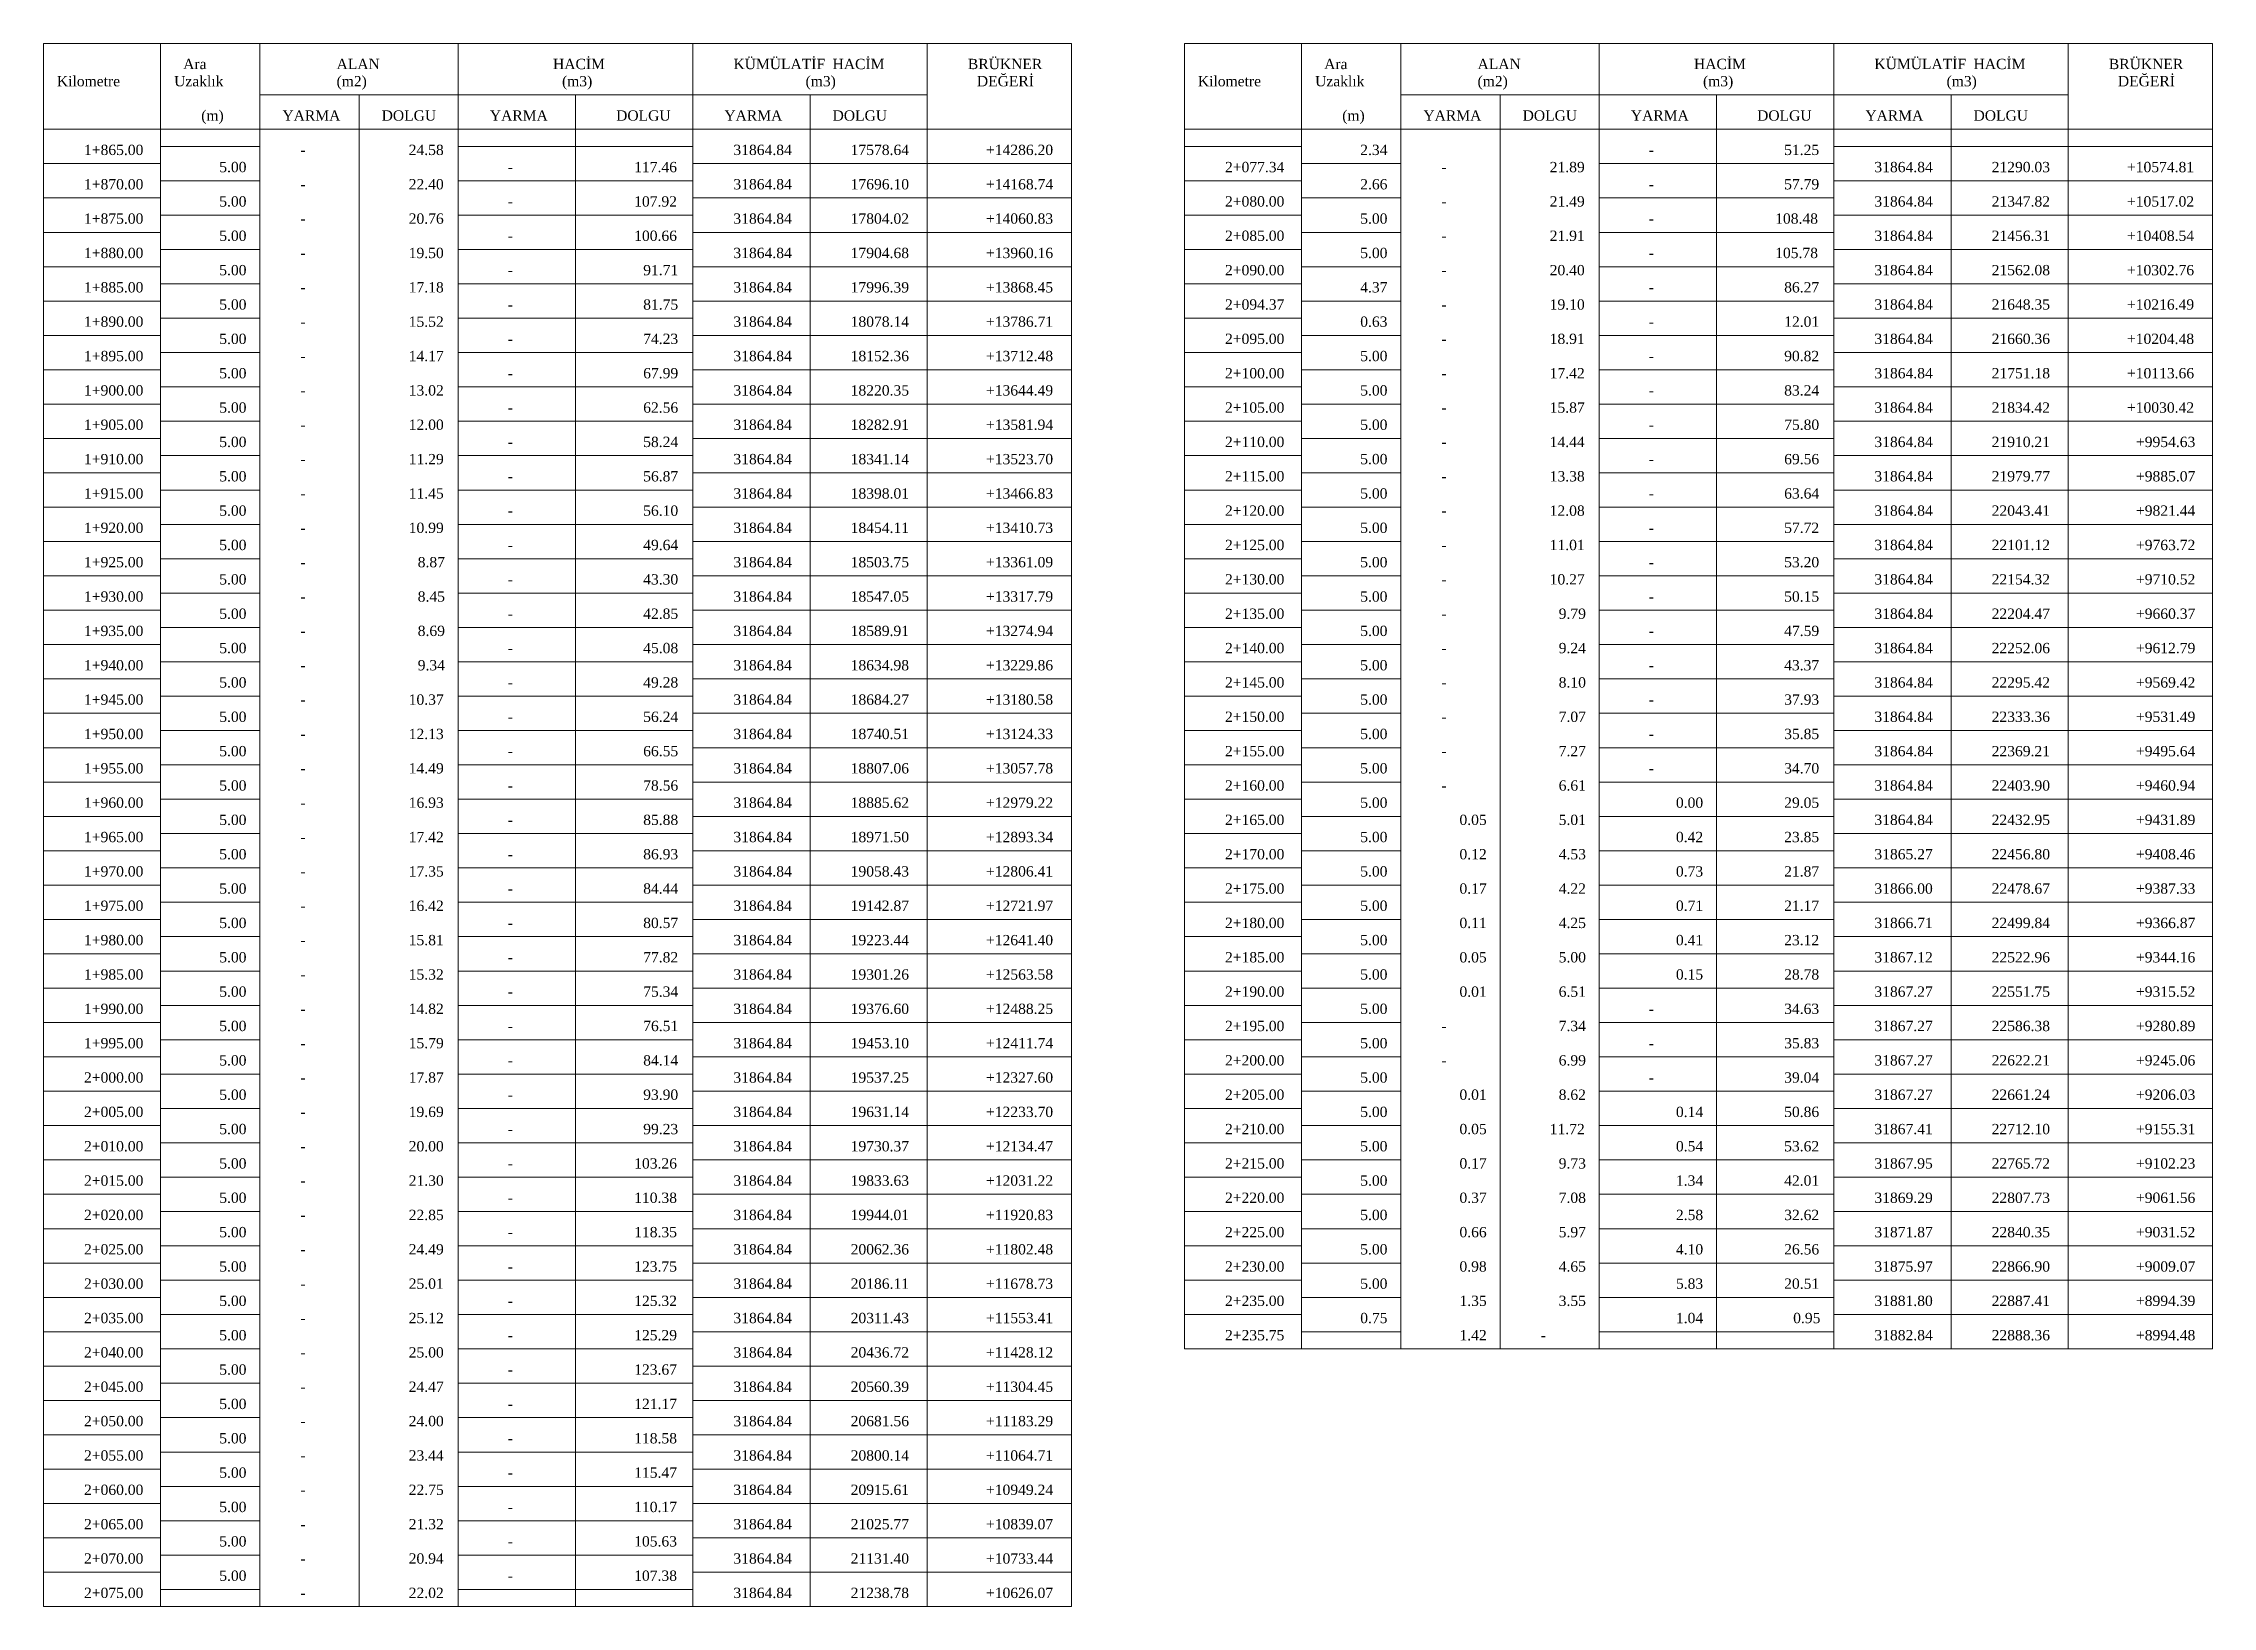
# Model space of a CAD drawing. Header units: metres. Extents: x 478603 to 489313, y 4282657 to 4289463.
# Drawn here: x 487219.9 to 487535.6, y 4283911.4 to 4284138.9 of the extents above; entities that cross this region are included whole.
import ezdxf

# ---------------------------------------------------------------- set-up
doc = ezdxf.new("R2010")
doc.units = ezdxf.units.M
for name, color, linetype, lineweight in [('TB_C', 96, 'Continuous', 0), ('TB_M', 18, 'Continuous', 0), ('TB_R', 1, 'Continuous', 0)]:
    doc.layers.add(name, color=color, linetype=linetype, lineweight=lineweight)
doc.styles.get("Standard").update_dxf_attribs({"font": 'times.ttf'})

msp = doc.modelspace()

# ---------------------------------------------------------------- texts
at = {"layer": 'TB_M'}
for s, p in [('Kilometre', (487221.91, 4284132.62)), ('Uzaklık', (487238.97, 4284132.62)), ('Ara', (487240.28, 4284135.12)), ('ALAN', (487262.6, 4284135.12)), ('(m2)', (487262.6, 4284132.62)), ('HACİM', (487294.1, 4284135.12)), ('(m3)', (487295.41, 4284132.62)), ('KÜMÜLATİF', (487320.35, 4284135.12)), ('(m3)', (487330.85, 4284132.62)), ('HACİM', (487334.78, 4284135.12)), ('BRÜKNER', (487354.47, 4284135.12)), ('DEĞERİ', (487355.78, 4284132.62)), ('Kilometre', (487387.94, 4284132.62)), ('Uzaklık', (487405, 4284132.62)), ('Ara', (487406.31, 4284135.12)), ('ALAN', (487428.63, 4284135.12)), ('(m2)', (487428.63, 4284132.62)), ('HACİM', (487460.13, 4284135.12)), ('(m3)', (487461.44, 4284132.62)), ('KÜMÜLATİF', (487486.38, 4284135.12)), ('(m3)', (487496.88, 4284132.62)), ('HACİM', (487500.81, 4284135.12)), ('BRÜKNER', (487520.5, 4284135.12)), ('DEĞERİ', (487521.81, 4284132.62)), ('(m)', (487242.91, 4284127.62)), ('YARMA', (487254.72, 4284127.62)), ('DOLGU', (487269.16, 4284127.62)), ('YARMA', (487284.91, 4284127.62)), ('DOLGU', (487303.28, 4284127.62)), ('YARMA', (487319.03, 4284127.62)), ('DOLGU', (487334.78, 4284127.62)), ('(m)', (487408.94, 4284127.62)), ('YARMA', (487420.75, 4284127.62)), ('DOLGU', (487435.19, 4284127.62)), ('YARMA', (487450.94, 4284127.62)), ('DOLGU', (487469.31, 4284127.62)), ('YARMA', (487485.06, 4284127.62)), ('DOLGU', (487500.81, 4284127.62)), ('1+865.00', (487225.85, 4284122.62)), ('-', (487257.35, 4284122.62)), ('2+077.34', (487391.88, 4284120.12)), ('-', (487453.56, 4284122.62)), ('1+870.00', (487225.85, 4284117.62)), ('-', (487257.35, 4284117.62)), ('-', (487287.53, 4284120.12)), ('-', (487423.38, 4284120.12)), ('-', (487453.56, 4284117.62)), ('-', (487287.53, 4284115.12)), ('2+080.00', (487391.88, 4284115.12)), ('-', (487423.38, 4284115.12)), ('1+875.00', (487225.85, 4284112.62)), ('-', (487257.35, 4284112.62)), ('-', (487453.56, 4284112.62)), ('1+880.00', (487225.85, 4284107.62)), ('-', (487287.53, 4284110.12)), ('2+085.00', (487391.88, 4284110.12)), ('-', (487423.38, 4284110.12)), ('-', (487257.35, 4284107.62)), ('-', (487287.53, 4284105.12)), ('2+090.00', (487391.88, 4284105.12)), ('-', (487423.38, 4284105.12)), ('-', (487453.56, 4284107.62)), ('1+885.00', (487225.85, 4284102.62)), ('-', (487257.35, 4284102.62)), ('-', (487453.56, 4284102.62)), ('-', (487287.53, 4284100.12)), ('2+094.37', (487391.88, 4284100.12)), ('-', (487423.38, 4284100.12)), ('1+890.00', (487225.85, 4284097.62)), ('-', (487257.35, 4284097.62)), ('2+095.00', (487391.88, 4284095.12)), ('-', (487453.56, 4284097.62)), ('1+895.00', (487225.85, 4284092.62)), ('-', (487257.35, 4284092.62)), ('-', (487287.53, 4284095.12)), ('-', (487423.38, 4284095.12)), ('-', (487453.56, 4284092.62)), ('-', (487287.53, 4284090.12)), ('2+100.00', (487391.88, 4284090.12)), ('-', (487423.38, 4284090.12)), ('1+900.00', (487225.85, 4284087.62)), ('-', (487257.35, 4284087.62)), ('2+105.00', (487391.88, 4284085.12)), ('-', (487453.56, 4284087.62)), ('1+905.00', (487225.85, 4284082.62)), ('-', (487287.53, 4284085.12)), ('-', (487423.38, 4284085.12)), ('-', (487257.35, 4284082.62)), ('-', (487287.53, 4284080.12)), ('2+110.00', (487391.88, 4284080.12)), ('-', (487423.38, 4284080.12)), ('-', (487453.56, 4284082.62)), ('1+910.00', (487225.85, 4284077.62)), ('-', (487257.35, 4284077.62)), ('-', (487453.56, 4284077.62)), ('1+915.00', (487225.85, 4284072.62)), ('-', (487287.53, 4284075.12)), ('2+115.00', (487391.88, 4284075.12)), ('-', (487423.38, 4284075.12)), ('-', (487257.35, 4284072.62)), ('2+120.00', (487391.88, 4284070.12)), ('-', (487453.56, 4284072.62)), ('1+920.00', (487225.85, 4284067.62)), ('-', (487257.35, 4284067.62)), ('-', (487287.53, 4284070.12)), ('-', (487423.38, 4284070.12)), ('-', (487453.56, 4284067.62)), ('-', (487287.53, 4284065.12)), ('2+125.00', (487391.88, 4284065.12)), ('-', (487423.38, 4284065.12)), ('1+925.00', (487225.85, 4284062.62)), ('-', (487257.35, 4284062.62)), ('2+130.00', (487391.88, 4284060.12)), ('-', (487453.56, 4284062.62)), ('1+930.00', (487225.85, 4284057.62)), ('-', (487257.35, 4284057.62)), ('-', (487287.53, 4284060.12)), ('-', (487423.38, 4284060.12)), ('-', (487453.56, 4284057.62)), ('-', (487287.53, 4284055.12)), ('2+135.00', (487391.88, 4284055.12)), ('-', (487423.38, 4284055.12)), ('1+935.00', (487225.85, 4284052.62)), ('-', (487257.35, 4284052.62)), ('-', (487453.56, 4284052.62)), ('1+940.00', (487225.85, 4284047.62)), ('-', (487287.53, 4284050.12)), ('2+140.00', (487391.88, 4284050.12)), ('-', (487423.38, 4284050.12)), ('-', (487257.35, 4284047.62)), ('-', (487287.53, 4284045.12)), ('2+145.00', (487391.88, 4284045.12)), ('-', (487423.38, 4284045.12)), ('-', (487453.56, 4284047.62)), ('1+945.00', (487225.85, 4284042.62)), ('-', (487257.35, 4284042.62)), ('-', (487453.56, 4284042.62)), ('-', (487287.53, 4284040.12)), ('2+150.00', (487391.88, 4284040.12)), ('-', (487423.38, 4284040.12)), ('1+950.00', (487225.85, 4284037.62)), ('-', (487257.35, 4284037.62)), ('2+155.00', (487391.88, 4284035.12)), ('-', (487453.56, 4284037.62)), ('1+955.00', (487225.85, 4284032.62)), ('-', (487257.35, 4284032.62)), ('-', (487287.53, 4284035.12)), ('-', (487423.38, 4284035.12)), ('-', (487453.56, 4284032.62)), ('-', (487287.53, 4284030.12)), ('2+160.00', (487391.88, 4284030.12)), ('-', (487423.38, 4284030.12)), ('1+960.00', (487225.85, 4284027.62)), ('-', (487257.35, 4284027.62)), ('1+965.00', (487225.85, 4284022.62)), ('-', (487287.53, 4284025.12)), ('2+165.00', (487391.88, 4284025.12)), ('-', (487257.35, 4284022.62)), ('-', (487287.53, 4284020.12)), ('2+170.00', (487391.88, 4284020.12)), ('1+970.00', (487225.85, 4284017.62)), ('-', (487257.35, 4284017.62)), ('1+975.00', (487225.85, 4284012.62)), ('-', (487287.53, 4284015.12)), ('2+175.00', (487391.88, 4284015.12)), ('-', (487257.35, 4284012.62)), ('2+180.00', (487391.88, 4284010.12)), ('1+980.00', (487225.85, 4284007.62)), ('-', (487257.35, 4284007.62)), ('-', (487287.53, 4284010.12)), ('-', (487287.53, 4284005.12)), ('2+185.00', (487391.88, 4284005.12)), ('1+985.00', (487225.85, 4284002.62)), ('-', (487257.35, 4284002.62)), ('2+190.00', (487391.88, 4284000.12)), ('1+990.00', (487225.85, 4283997.62)), ('-', (487257.35, 4283997.62)), ('-', (487287.53, 4284000.12)), ('-', (487453.56, 4283997.62)), ('-', (487287.53, 4283995.12)), ('2+195.00', (487391.88, 4283995.12)), ('-', (487423.38, 4283995.12)), ('1+995.00', (487225.85, 4283992.62)), ('-', (487257.35, 4283992.62)), ('-', (487453.56, 4283992.62)), ('2+000.00', (487225.85, 4283987.62)), ('-', (487287.53, 4283990.12)), ('2+200.00', (487391.88, 4283990.12)), ('-', (487423.38, 4283990.12)), ('-', (487257.35, 4283987.62)), ('-', (487287.53, 4283985.12)), ('2+205.00', (487391.88, 4283985.12)), ('-', (487453.56, 4283987.62)), ('2+005.00', (487225.85, 4283982.62)), ('-', (487257.35, 4283982.62)), ('-', (487287.53, 4283980.12)), ('2+210.00', (487391.88, 4283980.12)), ('2+010.00', (487225.85, 4283977.62)), ('-', (487257.35, 4283977.62)), ('2+215.00', (487391.88, 4283975.12)), ('2+015.00', (487225.85, 4283972.62)), ('-', (487257.35, 4283972.62)), ('-', (487287.53, 4283975.12)), ('-', (487287.53, 4283970.12)), ('2+220.00', (487391.88, 4283970.12)), ('2+020.00', (487225.85, 4283967.62)), ('-', (487257.35, 4283967.62)), ('2+025.00', (487225.85, 4283962.62)), ('-', (487287.53, 4283965.12)), ('2+225.00', (487391.88, 4283965.12)), ('-', (487257.35, 4283962.62)), ('-', (487287.53, 4283960.12)), ('2+230.00', (487391.88, 4283960.12)), ('2+030.00', (487225.85, 4283957.62)), ('-', (487257.35, 4283957.62)), ('2+035.00', (487225.85, 4283952.62)), ('-', (487287.53, 4283955.12)), ('2+235.00', (487391.88, 4283955.12)), ('-', (487257.35, 4283952.62)), ('2+235.75', (487391.88, 4283950.12)), ('2+040.00', (487225.85, 4283947.62)), ('-', (487257.35, 4283947.62)), ('-', (487287.53, 4283950.12)), ('-', (487437.81, 4283950.12)), ('-', (487287.53, 4283945.12)), ('2+045.00', (487225.85, 4283942.62)), ('-', (487257.35, 4283942.62)), ('2+050.00', (487225.85, 4283937.62)), ('-', (487287.53, 4283940.12)), ('-', (487257.35, 4283937.62)), ('-', (487287.53, 4283935.12)), ('2+055.00', (487225.85, 4283932.62)), ('-', (487257.35, 4283932.62)), ('2+060.00', (487225.85, 4283927.62)), ('-', (487287.53, 4283930.12)), ('-', (487257.35, 4283927.62)), ('-', (487287.53, 4283925.12)), ('2+065.00', (487225.85, 4283922.62)), ('-', (487257.35, 4283922.62)), ('-', (487287.53, 4283920.12)), ('2+070.00', (487225.85, 4283917.62)), ('-', (487257.35, 4283917.62)), ('2+075.00', (487225.85, 4283912.62)), ('-', (487257.35, 4283912.62)), ('-', (487287.53, 4283915.12))]:
    msp.add_text(s, height=1.5, dxfattribs=at).set_placement(p)
at = {"layer": 'TB_R'}
for s, p in [('5.00', (487245.53, 4284120.12)), ('24.58', (487273.1, 4284122.62)), ('117.46', (487305.91, 4284120.12)), ('31864.84', (487320.35, 4284122.62)), ('17578.64', (487337.41, 4284122.62)), ('+14286.20', (487357.1, 4284122.62)), ('2.34', (487411.56, 4284122.62)), ('21.89', (487439.13, 4284120.12)), ('51.25', (487473.25, 4284122.62)), ('31864.84', (487486.38, 4284120.12)), ('21290.03', (487503.44, 4284120.12)), ('+10574.81', (487523.13, 4284120.12)), ('22.40', (487273.1, 4284117.62)), ('31864.84', (487320.35, 4284117.62)), ('17696.10', (487337.41, 4284117.62)), ('+14168.74', (487357.1, 4284117.62)), ('2.66', (487411.56, 4284117.62)), ('57.79', (487473.25, 4284117.62)), ('5.00', (487245.53, 4284115.12)), ('107.92', (487305.91, 4284115.12)), ('21.49', (487439.13, 4284115.12)), ('31864.84', (487486.38, 4284115.12)), ('21347.82', (487503.44, 4284115.12)), ('+10517.02', (487523.13, 4284115.12)), ('20.76', (487273.1, 4284112.62)), ('31864.84', (487320.35, 4284112.62)), ('17804.02', (487337.41, 4284112.62)), ('+14060.83', (487357.1, 4284112.62)), ('5.00', (487411.56, 4284112.62)), ('108.48', (487471.94, 4284112.62)), ('5.00', (487245.53, 4284110.12)), ('19.50', (487273.1, 4284107.62)), ('100.66', (487305.91, 4284110.12)), ('31864.84', (487320.35, 4284107.62)), ('17904.68', (487337.41, 4284107.62)), ('+13960.16', (487357.1, 4284107.62)), ('5.00', (487411.56, 4284107.62)), ('21.91', (487439.13, 4284110.12)), ('105.78', (487471.94, 4284107.62)), ('31864.84', (487486.38, 4284110.12)), ('21456.31', (487503.44, 4284110.12)), ('+10408.54', (487523.13, 4284110.12)), ('5.00', (487245.53, 4284105.12)), ('91.71', (487307.22, 4284105.12)), ('20.40', (487439.13, 4284105.12)), ('31864.84', (487486.38, 4284105.12)), ('21562.08', (487503.44, 4284105.12)), ('+10302.76', (487523.13, 4284105.12)), ('17.18', (487273.1, 4284102.62)), ('31864.84', (487320.35, 4284102.62)), ('17996.39', (487337.41, 4284102.62)), ('+13868.45', (487357.1, 4284102.62)), ('4.37', (487411.56, 4284102.62)), ('86.27', (487473.25, 4284102.62)), ('5.00', (487245.53, 4284100.12)), ('81.75', (487307.22, 4284100.12)), ('19.10', (487439.13, 4284100.12)), ('31864.84', (487486.38, 4284100.12)), ('21648.35', (487503.44, 4284100.12)), ('+10216.49', (487523.13, 4284100.12)), ('5.00', (487245.53, 4284095.12)), ('15.52', (487273.1, 4284097.62)), ('74.23', (487307.22, 4284095.12)), ('31864.84', (487320.35, 4284097.62)), ('18078.14', (487337.41, 4284097.62)), ('+13786.71', (487357.1, 4284097.62)), ('0.63', (487411.56, 4284097.62)), ('18.91', (487439.13, 4284095.12)), ('12.01', (487473.25, 4284097.62)), ('31864.84', (487486.38, 4284095.12)), ('21660.36', (487503.44, 4284095.12)), ('+10204.48', (487523.13, 4284095.12)), ('14.17', (487273.1, 4284092.62)), ('31864.84', (487320.35, 4284092.62)), ('18152.36', (487337.41, 4284092.62)), ('+13712.48', (487357.1, 4284092.62)), ('5.00', (487411.56, 4284092.62)), ('90.82', (487473.25, 4284092.62)), ('5.00', (487245.53, 4284090.12)), ('67.99', (487307.22, 4284090.12)), ('17.42', (487439.13, 4284090.12)), ('31864.84', (487486.38, 4284090.12)), ('21751.18', (487503.44, 4284090.12)), ('+10113.66', (487523.13, 4284090.12)), ('5.00', (487245.53, 4284085.12)), ('13.02', (487273.1, 4284087.62)), ('62.56', (487307.22, 4284085.12)), ('31864.84', (487320.35, 4284087.62)), ('18220.35', (487337.41, 4284087.62)), ('+13644.49', (487357.1, 4284087.62)), ('5.00', (487411.56, 4284087.62)), ('15.87', (487439.13, 4284085.12)), ('83.24', (487473.25, 4284087.62)), ('31864.84', (487486.38, 4284085.12)), ('21834.42', (487503.44, 4284085.12)), ('+10030.42', (487523.13, 4284085.12)), ('12.00', (487273.1, 4284082.62)), ('31864.84', (487320.35, 4284082.62)), ('18282.91', (487337.41, 4284082.62)), ('+13581.94', (487357.1, 4284082.62)), ('5.00', (487411.56, 4284082.62)), ('75.80', (487473.25, 4284082.62)), ('5.00', (487245.53, 4284080.12)), ('58.24', (487307.22, 4284080.12)), ('14.44', (487439.13, 4284080.12)), ('31864.84', (487486.38, 4284080.12)), ('21910.21', (487503.44, 4284080.12)), ('+9954.63', (487524.44, 4284080.12)), ('11.29', (487273.1, 4284077.62)), ('31864.84', (487320.35, 4284077.62)), ('18341.14', (487337.41, 4284077.62)), ('+13523.70', (487357.1, 4284077.62)), ('5.00', (487411.56, 4284077.62)), ('69.56', (487473.25, 4284077.62)), ('5.00', (487245.53, 4284075.12)), ('11.45', (487273.1, 4284072.62)), ('56.87', (487307.22, 4284075.12)), ('31864.84', (487320.35, 4284072.62)), ('18398.01', (487337.41, 4284072.62)), ('+13466.83', (487357.1, 4284072.62)), ('5.00', (487411.56, 4284072.62)), ('13.38', (487439.13, 4284075.12)), ('63.64', (487473.25, 4284072.62)), ('31864.84', (487486.38, 4284075.12)), ('21979.77', (487503.44, 4284075.12)), ('+9885.07', (487524.44, 4284075.12)), ('5.00', (487245.53, 4284070.12)), ('56.10', (487307.22, 4284070.12)), ('12.08', (487439.13, 4284070.12)), ('31864.84', (487486.38, 4284070.12)), ('22043.41', (487503.44, 4284070.12)), ('+9821.44', (487524.44, 4284070.12)), ('10.99', (487273.1, 4284067.62)), ('31864.84', (487320.35, 4284067.62)), ('18454.11', (487337.41, 4284067.62)), ('+13410.73', (487357.1, 4284067.62)), ('5.00', (487411.56, 4284067.62)), ('57.72', (487473.25, 4284067.62)), ('5.00', (487245.53, 4284065.12)), ('49.64', (487307.22, 4284065.12)), ('11.01', (487439.13, 4284065.12)), ('31864.84', (487486.38, 4284065.12)), ('22101.12', (487503.44, 4284065.12)), ('+9763.72', (487524.44, 4284065.12)), ('5.00', (487245.53, 4284060.12)), ('8.87', (487274.41, 4284062.62)), ('43.30', (487307.22, 4284060.12)), ('31864.84', (487320.35, 4284062.62)), ('18503.75', (487337.41, 4284062.62)), ('+13361.09', (487357.1, 4284062.62)), ('5.00', (487411.56, 4284062.62)), ('10.27', (487439.13, 4284060.12)), ('53.20', (487473.25, 4284062.62)), ('31864.84', (487486.38, 4284060.12)), ('22154.32', (487503.44, 4284060.12)), ('+9710.52', (487524.44, 4284060.12)), ('8.45', (487274.41, 4284057.62)), ('31864.84', (487320.35, 4284057.62)), ('18547.05', (487337.41, 4284057.62)), ('+13317.79', (487357.1, 4284057.62)), ('5.00', (487411.56, 4284057.62)), ('50.15', (487473.25, 4284057.62)), ('5.00', (487245.53, 4284055.12)), ('42.85', (487307.22, 4284055.12)), ('9.79', (487440.44, 4284055.12)), ('31864.84', (487486.38, 4284055.12)), ('22204.47', (487503.44, 4284055.12)), ('+9660.37', (487524.44, 4284055.12)), ('8.69', (487274.41, 4284052.62)), ('31864.84', (487320.35, 4284052.62)), ('18589.91', (487337.41, 4284052.62)), ('+13274.94', (487357.1, 4284052.62)), ('5.00', (487411.56, 4284052.62)), ('47.59', (487473.25, 4284052.62)), ('5.00', (487245.53, 4284050.12)), ('9.34', (487274.41, 4284047.62)), ('45.08', (487307.22, 4284050.12)), ('31864.84', (487320.35, 4284047.62)), ('18634.98', (487337.41, 4284047.62)), ('+13229.86', (487357.1, 4284047.62)), ('5.00', (487411.56, 4284047.62)), ('9.24', (487440.44, 4284050.12)), ('43.37', (487473.25, 4284047.62)), ('31864.84', (487486.38, 4284050.12)), ('22252.06', (487503.44, 4284050.12)), ('+9612.79', (487524.44, 4284050.12)), ('5.00', (487245.53, 4284045.12)), ('49.28', (487307.22, 4284045.12)), ('8.10', (487440.44, 4284045.12)), ('31864.84', (487486.38, 4284045.12)), ('22295.42', (487503.44, 4284045.12)), ('+9569.42', (487524.44, 4284045.12)), ('10.37', (487273.1, 4284042.62)), ('31864.84', (487320.35, 4284042.62)), ('18684.27', (487337.41, 4284042.62)), ('+13180.58', (487357.1, 4284042.62)), ('5.00', (487411.56, 4284042.62)), ('37.93', (487473.25, 4284042.62)), ('5.00', (487245.53, 4284040.12)), ('56.24', (487307.22, 4284040.12)), ('7.07', (487440.44, 4284040.12)), ('31864.84', (487486.38, 4284040.12)), ('22333.36', (487503.44, 4284040.12)), ('+9531.49', (487524.44, 4284040.12)), ('5.00', (487245.53, 4284035.12)), ('12.13', (487273.1, 4284037.62)), ('66.55', (487307.22, 4284035.12)), ('31864.84', (487320.35, 4284037.62)), ('18740.51', (487337.41, 4284037.62)), ('+13124.33', (487357.1, 4284037.62)), ('5.00', (487411.56, 4284037.62)), ('7.27', (487440.44, 4284035.12)), ('35.85', (487473.25, 4284037.62)), ('31864.84', (487486.38, 4284035.12)), ('22369.21', (487503.44, 4284035.12)), ('+9495.64', (487524.44, 4284035.12)), ('14.49', (487273.1, 4284032.62)), ('31864.84', (487320.35, 4284032.62)), ('18807.06', (487337.41, 4284032.62)), ('+13057.78', (487357.1, 4284032.62)), ('5.00', (487411.56, 4284032.62)), ('34.70', (487473.25, 4284032.62)), ('5.00', (487245.53, 4284030.12)), ('78.56', (487307.22, 4284030.12)), ('6.61', (487440.44, 4284030.12)), ('31864.84', (487486.38, 4284030.12)), ('22403.90', (487503.44, 4284030.12)), ('+9460.94', (487524.44, 4284030.12)), ('16.93', (487273.1, 4284027.62)), ('31864.84', (487320.35, 4284027.62)), ('18885.62', (487337.41, 4284027.62)), ('+12979.22', (487357.1, 4284027.62)), ('5.00', (487411.56, 4284027.62)), ('0.00', (487457.5, 4284027.62)), ('29.05', (487473.25, 4284027.62)), ('5.00', (487245.53, 4284025.12)), ('17.42', (487273.1, 4284022.62)), ('85.88', (487307.22, 4284025.12)), ('31864.84', (487320.35, 4284022.62)), ('18971.50', (487337.41, 4284022.62)), ('+12893.34', (487357.1, 4284022.62)), ('5.00', (487411.56, 4284022.62)), ('0.05', (487426, 4284025.12)), ('5.01', (487440.44, 4284025.12)), ('0.42', (487457.5, 4284022.62)), ('23.85', (487473.25, 4284022.62)), ('31864.84', (487486.38, 4284025.12)), ('22432.95', (487503.44, 4284025.12)), ('+9431.89', (487524.44, 4284025.12)), ('5.00', (487245.53, 4284020.12)), ('86.93', (487307.22, 4284020.12)), ('0.12', (487426, 4284020.12)), ('4.53', (487440.44, 4284020.12)), ('31865.27', (487486.38, 4284020.12)), ('22456.80', (487503.44, 4284020.12)), ('+9408.46', (487524.44, 4284020.12)), ('17.35', (487273.1, 4284017.62)), ('31864.84', (487320.35, 4284017.62)), ('19058.43', (487337.41, 4284017.62)), ('+12806.41', (487357.1, 4284017.62)), ('5.00', (487411.56, 4284017.62)), ('0.73', (487457.5, 4284017.62)), ('21.87', (487473.25, 4284017.62)), ('5.00', (487245.53, 4284015.12)), ('16.42', (487273.1, 4284012.62)), ('84.44', (487307.22, 4284015.12)), ('31864.84', (487320.35, 4284012.62)), ('19142.87', (487337.41, 4284012.62)), ('+12721.97', (487357.1, 4284012.62)), ('5.00', (487411.56, 4284012.62)), ('0.17', (487426, 4284015.12)), ('4.22', (487440.44, 4284015.12)), ('0.71', (487457.5, 4284012.62)), ('21.17', (487473.25, 4284012.62)), ('31866.00', (487486.38, 4284015.12)), ('22478.67', (487503.44, 4284015.12)), ('+9387.33', (487524.44, 4284015.12)), ('5.00', (487245.53, 4284010.12)), ('80.57', (487307.22, 4284010.12)), ('0.11', (487426, 4284010.12)), ('4.25', (487440.44, 4284010.12)), ('31866.71', (487486.38, 4284010.12)), ('22499.84', (487503.44, 4284010.12)), ('+9366.87', (487524.44, 4284010.12)), ('15.81', (487273.1, 4284007.62)), ('31864.84', (487320.35, 4284007.62)), ('19223.44', (487337.41, 4284007.62)), ('+12641.40', (487357.1, 4284007.62)), ('5.00', (487411.56, 4284007.62)), ('0.41', (487457.5, 4284007.62)), ('23.12', (487473.25, 4284007.62)), ('5.00', (487245.53, 4284005.12)), ('77.82', (487307.22, 4284005.12)), ('0.05', (487426, 4284005.12)), ('5.00', (487440.44, 4284005.12)), ('31867.12', (487486.38, 4284005.12)), ('22522.96', (487503.44, 4284005.12)), ('+9344.16', (487524.44, 4284005.12)), ('5.00', (487245.53, 4284000.12)), ('15.32', (487273.1, 4284002.62)), ('75.34', (487307.22, 4284000.12)), ('31864.84', (487320.35, 4284002.62)), ('19301.26', (487337.41, 4284002.62)), ('+12563.58', (487357.1, 4284002.62)), ('5.00', (487411.56, 4284002.62)), ('0.01', (487426, 4284000.12)), ('6.51', (487440.44, 4284000.12)), ('0.15', (487457.5, 4284002.62)), ('28.78', (487473.25, 4284002.62)), ('31867.27', (487486.38, 4284000.12)), ('22551.75', (487503.44, 4284000.12)), ('+9315.52', (487524.44, 4284000.12)), ('14.82', (487273.1, 4283997.62)), ('31864.84', (487320.35, 4283997.62)), ('19376.60', (487337.41, 4283997.62)), ('+12488.25', (487357.1, 4283997.62)), ('5.00', (487411.56, 4283997.62)), ('34.63', (487473.25, 4283997.62)), ('5.00', (487245.53, 4283995.12)), ('76.51', (487307.22, 4283995.12)), ('7.34', (487440.44, 4283995.12)), ('31867.27', (487486.38, 4283995.12)), ('22586.38', (487503.44, 4283995.12)), ('+9280.89', (487524.44, 4283995.12)), ('15.79', (487273.1, 4283992.62)), ('31864.84', (487320.35, 4283992.62)), ('19453.10', (487337.41, 4283992.62)), ('+12411.74', (487357.1, 4283992.62)), ('5.00', (487411.56, 4283992.62)), ('35.83', (487473.25, 4283992.62)), ('5.00', (487245.53, 4283990.12)), ('17.87', (487273.1, 4283987.62)), ('84.14', (487307.22, 4283990.12)), ('31864.84', (487320.35, 4283987.62)), ('19537.25', (487337.41, 4283987.62)), ('+12327.60', (487357.1, 4283987.62)), ('5.00', (487411.56, 4283987.62)), ('6.99', (487440.44, 4283990.12)), ('39.04', (487473.25, 4283987.62)), ('31867.27', (487486.38, 4283990.12)), ('22622.21', (487503.44, 4283990.12)), ('+9245.06', (487524.44, 4283990.12)), ('5.00', (487245.53, 4283985.12)), ('93.90', (487307.22, 4283985.12)), ('0.01', (487426, 4283985.12)), ('8.62', (487440.44, 4283985.12)), ('31867.27', (487486.38, 4283985.12)), ('22661.24', (487503.44, 4283985.12)), ('+9206.03', (487524.44, 4283985.12)), ('19.69', (487273.1, 4283982.62)), ('31864.84', (487320.35, 4283982.62)), ('19631.14', (487337.41, 4283982.62)), ('+12233.70', (487357.1, 4283982.62)), ('5.00', (487411.56, 4283982.62)), ('0.14', (487457.5, 4283982.62)), ('50.86', (487473.25, 4283982.62)), ('5.00', (487245.53, 4283980.12)), ('99.23', (487307.22, 4283980.12)), ('0.05', (487426, 4283980.12)), ('11.72', (487439.13, 4283980.12)), ('31867.41', (487486.38, 4283980.12)), ('22712.10', (487503.44, 4283980.12)), ('+9155.31', (487524.44, 4283980.12)), ('5.00', (487245.53, 4283975.12)), ('20.00', (487273.1, 4283977.62)), ('103.26', (487305.91, 4283975.12)), ('31864.84', (487320.35, 4283977.62)), ('19730.37', (487337.41, 4283977.62)), ('+12134.47', (487357.1, 4283977.62)), ('5.00', (487411.56, 4283977.62)), ('0.17', (487426, 4283975.12)), ('9.73', (487440.44, 4283975.12)), ('0.54', (487457.5, 4283977.62)), ('53.62', (487473.25, 4283977.62)), ('31867.95', (487486.38, 4283975.12)), ('22765.72', (487503.44, 4283975.12)), ('+9102.23', (487524.44, 4283975.12)), ('21.30', (487273.1, 4283972.62)), ('31864.84', (487320.35, 4283972.62)), ('19833.63', (487337.41, 4283972.62)), ('+12031.22', (487357.1, 4283972.62)), ('5.00', (487411.56, 4283972.62)), ('1.34', (487457.5, 4283972.62)), ('42.01', (487473.25, 4283972.62)), ('5.00', (487245.53, 4283970.12)), ('110.38', (487305.91, 4283970.12)), ('0.37', (487426, 4283970.12)), ('7.08', (487440.44, 4283970.12)), ('31869.29', (487486.38, 4283970.12)), ('22807.73', (487503.44, 4283970.12)), ('+9061.56', (487524.44, 4283970.12)), ('22.85', (487273.1, 4283967.62)), ('31864.84', (487320.35, 4283967.62)), ('19944.01', (487337.41, 4283967.62)), ('+11920.83', (487357.1, 4283967.62)), ('5.00', (487411.56, 4283967.62)), ('2.58', (487457.5, 4283967.62)), ('32.62', (487473.25, 4283967.62)), ('5.00', (487245.53, 4283965.12)), ('24.49', (487273.1, 4283962.62)), ('118.35', (487305.91, 4283965.12)), ('31864.84', (487320.35, 4283962.62)), ('20062.36', (487337.41, 4283962.62)), ('+11802.48', (487357.1, 4283962.62)), ('5.00', (487411.56, 4283962.62)), ('0.66', (487426, 4283965.12)), ('5.97', (487440.44, 4283965.12)), ('4.10', (487457.5, 4283962.62)), ('26.56', (487473.25, 4283962.62)), ('31871.87', (487486.38, 4283965.12)), ('22840.35', (487503.44, 4283965.12)), ('+9031.52', (487524.44, 4283965.12)), ('5.00', (487245.53, 4283960.12)), ('123.75', (487305.91, 4283960.12)), ('0.98', (487426, 4283960.12)), ('4.65', (487440.44, 4283960.12)), ('31875.97', (487486.38, 4283960.12)), ('22866.90', (487503.44, 4283960.12)), ('+9009.07', (487524.44, 4283960.12)), ('25.01', (487273.1, 4283957.62)), ('31864.84', (487320.35, 4283957.62)), ('20186.11', (487337.41, 4283957.62)), ('+11678.73', (487357.1, 4283957.62)), ('5.00', (487411.56, 4283957.62)), ('5.83', (487457.5, 4283957.62)), ('20.51', (487473.25, 4283957.62)), ('5.00', (487245.53, 4283955.12)), ('25.12', (487273.1, 4283952.62)), ('125.32', (487305.91, 4283955.12)), ('31864.84', (487320.35, 4283952.62)), ('20311.43', (487337.41, 4283952.62)), ('+11553.41', (487357.1, 4283952.62)), ('0.75', (487411.56, 4283952.62)), ('1.35', (487426, 4283955.12)), ('3.55', (487440.44, 4283955.12)), ('1.04', (487457.5, 4283952.62)), ('0.95', (487474.56, 4283952.62)), ('31881.80', (487486.38, 4283955.12)), ('22887.41', (487503.44, 4283955.12)), ('+8994.39', (487524.44, 4283955.12)), ('5.00', (487245.53, 4283950.12)), ('125.29', (487305.91, 4283950.12)), ('1.42', (487426, 4283950.12)), ('31882.84', (487486.38, 4283950.12)), ('22888.36', (487503.44, 4283950.12)), ('+8994.48', (487524.44, 4283950.12)), ('25.00', (487273.1, 4283947.62)), ('31864.84', (487320.35, 4283947.62)), ('20436.72', (487337.41, 4283947.62)), ('+11428.12', (487357.1, 4283947.62)), ('5.00', (487245.53, 4283945.12)), ('123.67', (487305.91, 4283945.12)), ('5.00', (487245.53, 4283940.12)), ('24.47', (487273.1, 4283942.62)), ('121.17', (487305.91, 4283940.12)), ('31864.84', (487320.35, 4283942.62)), ('20560.39', (487337.41, 4283942.62)), ('+11304.45', (487357.1, 4283942.62)), ('24.00', (487273.1, 4283937.62)), ('31864.84', (487320.35, 4283937.62)), ('20681.56', (487337.41, 4283937.62)), ('+11183.29', (487357.1, 4283937.62)), ('5.00', (487245.53, 4283935.12)), ('118.58', (487305.91, 4283935.12)), ('23.44', (487273.1, 4283932.62)), ('31864.84', (487320.35, 4283932.62)), ('20800.14', (487337.41, 4283932.62)), ('+11064.71', (487357.1, 4283932.62)), ('5.00', (487245.53, 4283930.12)), ('22.75', (487273.1, 4283927.62)), ('115.47', (487305.91, 4283930.12)), ('31864.84', (487320.35, 4283927.62)), ('20915.61', (487337.41, 4283927.62)), ('+10949.24', (487357.1, 4283927.62)), ('5.00', (487245.53, 4283925.12)), ('110.17', (487305.91, 4283925.12)), ('21.32', (487273.1, 4283922.62)), ('31864.84', (487320.35, 4283922.62)), ('21025.77', (487337.41, 4283922.62)), ('+10839.07', (487357.1, 4283922.62)), ('5.00', (487245.53, 4283920.12)), ('105.63', (487305.91, 4283920.12)), ('5.00', (487245.53, 4283915.12)), ('20.94', (487273.1, 4283917.62)), ('107.38', (487305.91, 4283915.12)), ('31864.84', (487320.35, 4283917.62)), ('21131.40', (487337.41, 4283917.62)), ('+10733.44', (487357.1, 4283917.62)), ('22.02', (487273.1, 4283912.62)), ('31864.84', (487320.35, 4283912.62)), ('21238.78', (487337.41, 4283912.62)), ('+10626.07', (487357.1, 4283912.62))]:
    msp.add_text(s, height=1.5, dxfattribs=at).set_placement(p)

# ---------------------------------------------------------------- linework, layer by layer
at = {"layer": 'TB_C'}
for p, q in [((487219.94, 4284138.87), (487369.56, 4284138.87)), ((487219.94, 4284138.87), (487219.94, 4283911.37)), ((487237, 4284138.87), (487237, 4283911.37)), ((487251.44, 4284138.87), (487251.44, 4283911.37)), ((487280.31, 4284138.87), (487280.31, 4283911.37)), ((487314.44, 4284138.87), (487314.44, 4283911.37)), ((487348.56, 4284138.87), (487348.56, 4283911.37)), ((487369.56, 4284138.87), (487369.56, 4283911.37)), ((487385.97, 4284138.87), (487535.6, 4284138.87)), ((487385.97, 4284138.87), (487385.97, 4283948.87)), ((487403.03, 4284138.87), (487403.03, 4283948.87)), ((487417.47, 4284138.87), (487417.47, 4283948.87)), ((487446.35, 4284138.87), (487446.35, 4283948.87)), ((487480.47, 4284138.87), (487480.47, 4283948.87)), ((487514.6, 4284138.87), (487514.6, 4283948.87)), ((487535.6, 4284138.87), (487535.6, 4283948.87)), ((487251.44, 4284131.37), (487348.56, 4284131.37)), ((487265.88, 4284131.37), (487265.88, 4283911.37)), ((487297.38, 4284131.37), (487297.38, 4283911.37)), ((487331.5, 4284131.37), (487331.5, 4283911.37)), ((487417.47, 4284131.37), (487514.6, 4284131.37)), ((487431.91, 4284131.37), (487431.91, 4283948.87)), ((487463.41, 4284131.37), (487463.41, 4283948.87)), ((487497.53, 4284131.37), (487497.53, 4283948.87)), ((487219.94, 4284126.37), (487369.56, 4284126.37)), ((487385.97, 4284126.37), (487535.6, 4284126.37)), ((487219.94, 4284121.37), (487237, 4284121.37)), ((487237, 4284123.87), (487251.44, 4284123.87)), ((487280.31, 4284123.87), (487314.44, 4284123.87)), ((487314.44, 4284121.37), (487369.56, 4284121.37)), ((487385.97, 4284123.87), (487403.03, 4284123.87)), ((487403.03, 4284121.37), (487417.47, 4284121.37)), ((487446.35, 4284121.37), (487480.47, 4284121.37)), ((487480.47, 4284123.87), (487535.6, 4284123.87)), ((487237, 4284118.87), (487251.44, 4284118.87)), ((487280.31, 4284118.87), (487314.44, 4284118.87)), ((487385.97, 4284118.87), (487403.03, 4284118.87)), ((487480.47, 4284118.87), (487535.6, 4284118.87)), ((487219.94, 4284116.37), (487237, 4284116.37)), ((487314.44, 4284116.37), (487369.56, 4284116.37)), ((487403.03, 4284116.37), (487417.47, 4284116.37)), ((487446.35, 4284116.37), (487480.47, 4284116.37)), ((487237, 4284113.87), (487251.44, 4284113.87)), ((487280.31, 4284113.87), (487314.44, 4284113.87)), ((487385.97, 4284113.87), (487403.03, 4284113.87)), ((487480.47, 4284113.87), (487535.6, 4284113.87)), ((487219.94, 4284111.37), (487237, 4284111.37)), ((487237, 4284108.87), (487251.44, 4284108.87)), ((487280.31, 4284108.87), (487314.44, 4284108.87)), ((487314.44, 4284111.37), (487369.56, 4284111.37)), ((487385.97, 4284108.87), (487403.03, 4284108.87)), ((487403.03, 4284111.37), (487417.47, 4284111.37)), ((487446.35, 4284111.37), (487480.47, 4284111.37)), ((487480.47, 4284108.87), (487535.6, 4284108.87)), ((487219.94, 4284106.37), (487237, 4284106.37)), ((487314.44, 4284106.37), (487369.56, 4284106.37)), ((487403.03, 4284106.37), (487417.47, 4284106.37)), ((487446.35, 4284106.37), (487480.47, 4284106.37)), ((487237, 4284103.87), (487251.44, 4284103.87)), ((487280.31, 4284103.87), (487314.44, 4284103.87)), ((487385.97, 4284103.87), (487403.03, 4284103.87)), ((487480.47, 4284103.87), (487535.6, 4284103.87)), ((487219.94, 4284101.37), (487237, 4284101.37)), ((487314.44, 4284101.37), (487369.56, 4284101.37)), ((487403.03, 4284101.37), (487417.47, 4284101.37)), ((487446.35, 4284101.37), (487480.47, 4284101.37)), ((487219.94, 4284096.37), (487237, 4284096.37)), ((487237, 4284098.87), (487251.44, 4284098.87)), ((487280.31, 4284098.87), (487314.44, 4284098.87)), ((487314.44, 4284096.37), (487369.56, 4284096.37)), ((487385.97, 4284098.87), (487403.03, 4284098.87)), ((487403.03, 4284096.37), (487417.47, 4284096.37)), ((487446.35, 4284096.37), (487480.47, 4284096.37)), ((487480.47, 4284098.87), (487535.6, 4284098.87)), ((487237, 4284093.87), (487251.44, 4284093.87)), ((487280.31, 4284093.87), (487314.44, 4284093.87)), ((487385.97, 4284093.87), (487403.03, 4284093.87)), ((487480.47, 4284093.87), (487535.6, 4284093.87)), ((487219.94, 4284091.37), (487237, 4284091.37)), ((487314.44, 4284091.37), (487369.56, 4284091.37)), ((487403.03, 4284091.37), (487417.47, 4284091.37)), ((487446.35, 4284091.37), (487480.47, 4284091.37)), ((487237, 4284088.87), (487251.44, 4284088.87)), ((487280.31, 4284088.87), (487314.44, 4284088.87)), ((487385.97, 4284088.87), (487403.03, 4284088.87)), ((487480.47, 4284088.87), (487535.6, 4284088.87)), ((487219.94, 4284086.37), (487237, 4284086.37)), ((487237, 4284083.87), (487251.44, 4284083.87)), ((487280.31, 4284083.87), (487314.44, 4284083.87)), ((487314.44, 4284086.37), (487369.56, 4284086.37)), ((487385.97, 4284083.87), (487403.03, 4284083.87)), ((487403.03, 4284086.37), (487417.47, 4284086.37)), ((487446.35, 4284086.37), (487480.47, 4284086.37)), ((487480.47, 4284083.87), (487535.6, 4284083.87)), ((487219.94, 4284081.37), (487237, 4284081.37)), ((487314.44, 4284081.37), (487369.56, 4284081.37)), ((487403.03, 4284081.37), (487417.47, 4284081.37)), ((487446.35, 4284081.37), (487480.47, 4284081.37)), ((487237, 4284078.87), (487251.44, 4284078.87)), ((487280.31, 4284078.87), (487314.44, 4284078.87)), ((487385.97, 4284078.87), (487403.03, 4284078.87)), ((487480.47, 4284078.87), (487535.6, 4284078.87)), ((487219.94, 4284076.37), (487237, 4284076.37)), ((487314.44, 4284076.37), (487369.56, 4284076.37)), ((487403.03, 4284076.37), (487417.47, 4284076.37)), ((487446.35, 4284076.37), (487480.47, 4284076.37)), ((487219.94, 4284071.37), (487237, 4284071.37)), ((487237, 4284073.87), (487251.44, 4284073.87)), ((487280.31, 4284073.87), (487314.44, 4284073.87)), ((487314.44, 4284071.37), (487369.56, 4284071.37)), ((487385.97, 4284073.87), (487403.03, 4284073.87)), ((487403.03, 4284071.37), (487417.47, 4284071.37)), ((487446.35, 4284071.37), (487480.47, 4284071.37)), ((487480.47, 4284073.87), (487535.6, 4284073.87)), ((487237, 4284068.87), (487251.44, 4284068.87)), ((487280.31, 4284068.87), (487314.44, 4284068.87)), ((487385.97, 4284068.87), (487403.03, 4284068.87)), ((487480.47, 4284068.87), (487535.6, 4284068.87)), ((487219.94, 4284066.37), (487237, 4284066.37)), ((487314.44, 4284066.37), (487369.56, 4284066.37)), ((487403.03, 4284066.37), (487417.47, 4284066.37)), ((487446.35, 4284066.37), (487480.47, 4284066.37)), ((487237, 4284063.87), (487251.44, 4284063.87)), ((487280.31, 4284063.87), (487314.44, 4284063.87)), ((487385.97, 4284063.87), (487403.03, 4284063.87)), ((487480.47, 4284063.87), (487535.6, 4284063.87)), ((487219.94, 4284061.37), (487237, 4284061.37)), ((487237, 4284058.87), (487251.44, 4284058.87)), ((487280.31, 4284058.87), (487314.44, 4284058.87)), ((487314.44, 4284061.37), (487369.56, 4284061.37)), ((487385.97, 4284058.87), (487403.03, 4284058.87)), ((487403.03, 4284061.37), (487417.47, 4284061.37)), ((487446.35, 4284061.37), (487480.47, 4284061.37)), ((487480.47, 4284058.87), (487535.6, 4284058.87)), ((487219.94, 4284056.37), (487237, 4284056.37)), ((487314.44, 4284056.37), (487369.56, 4284056.37)), ((487403.03, 4284056.37), (487417.47, 4284056.37)), ((487446.35, 4284056.37), (487480.47, 4284056.37)), ((487237, 4284053.87), (487251.44, 4284053.87)), ((487280.31, 4284053.87), (487314.44, 4284053.87)), ((487385.97, 4284053.87), (487403.03, 4284053.87)), ((487480.47, 4284053.87), (487535.6, 4284053.87)), ((487219.94, 4284051.37), (487237, 4284051.37)), ((487237, 4284048.87), (487251.44, 4284048.87)), ((487280.31, 4284048.87), (487314.44, 4284048.87)), ((487314.44, 4284051.37), (487369.56, 4284051.37)), ((487385.97, 4284048.87), (487403.03, 4284048.87)), ((487403.03, 4284051.37), (487417.47, 4284051.37)), ((487446.35, 4284051.37), (487480.47, 4284051.37)), ((487480.47, 4284048.87), (487535.6, 4284048.87)), ((487219.94, 4284046.37), (487237, 4284046.37)), ((487314.44, 4284046.37), (487369.56, 4284046.37)), ((487403.03, 4284046.37), (487417.47, 4284046.37)), ((487446.35, 4284046.37), (487480.47, 4284046.37)), ((487237, 4284043.87), (487251.44, 4284043.87)), ((487280.31, 4284043.87), (487314.44, 4284043.87)), ((487385.97, 4284043.87), (487403.03, 4284043.87)), ((487480.47, 4284043.87), (487535.6, 4284043.87)), ((487219.94, 4284041.37), (487237, 4284041.37)), ((487314.44, 4284041.37), (487369.56, 4284041.37)), ((487403.03, 4284041.37), (487417.47, 4284041.37)), ((487446.35, 4284041.37), (487480.47, 4284041.37)), ((487219.94, 4284036.37), (487237, 4284036.37)), ((487237, 4284038.87), (487251.44, 4284038.87)), ((487280.31, 4284038.87), (487314.44, 4284038.87)), ((487314.44, 4284036.37), (487369.56, 4284036.37)), ((487385.97, 4284038.87), (487403.03, 4284038.87)), ((487403.03, 4284036.37), (487417.47, 4284036.37)), ((487446.35, 4284036.37), (487480.47, 4284036.37)), ((487480.47, 4284038.87), (487535.6, 4284038.87)), ((487237, 4284033.87), (487251.44, 4284033.87)), ((487280.31, 4284033.87), (487314.44, 4284033.87)), ((487385.97, 4284033.87), (487403.03, 4284033.87)), ((487480.47, 4284033.87), (487535.6, 4284033.87)), ((487219.94, 4284031.37), (487237, 4284031.37)), ((487314.44, 4284031.37), (487369.56, 4284031.37)), ((487403.03, 4284031.37), (487417.47, 4284031.37)), ((487446.35, 4284031.37), (487480.47, 4284031.37)), ((487237, 4284028.87), (487251.44, 4284028.87)), ((487280.31, 4284028.87), (487314.44, 4284028.87)), ((487385.97, 4284028.87), (487403.03, 4284028.87)), ((487480.47, 4284028.87), (487535.6, 4284028.87)), ((487219.94, 4284026.37), (487237, 4284026.37)), ((487237, 4284023.87), (487251.44, 4284023.87)), ((487280.31, 4284023.87), (487314.44, 4284023.87)), ((487314.44, 4284026.37), (487369.56, 4284026.37)), ((487385.97, 4284023.87), (487403.03, 4284023.87)), ((487403.03, 4284026.37), (487417.47, 4284026.37)), ((487446.35, 4284026.37), (487480.47, 4284026.37)), ((487480.47, 4284023.87), (487535.6, 4284023.87)), ((487219.94, 4284021.37), (487237, 4284021.37)), ((487314.44, 4284021.37), (487369.56, 4284021.37)), ((487403.03, 4284021.37), (487417.47, 4284021.37)), ((487446.35, 4284021.37), (487480.47, 4284021.37)), ((487237, 4284018.87), (487251.44, 4284018.87)), ((487280.31, 4284018.87), (487314.44, 4284018.87)), ((487385.97, 4284018.87), (487403.03, 4284018.87)), ((487480.47, 4284018.87), (487535.6, 4284018.87)), ((487219.94, 4284016.37), (487237, 4284016.37)), ((487314.44, 4284016.37), (487369.56, 4284016.37)), ((487403.03, 4284016.37), (487417.47, 4284016.37)), ((487446.35, 4284016.37), (487480.47, 4284016.37)), ((487219.94, 4284011.37), (487237, 4284011.37)), ((487237, 4284013.87), (487251.44, 4284013.87)), ((487280.31, 4284013.87), (487314.44, 4284013.87)), ((487314.44, 4284011.37), (487369.56, 4284011.37)), ((487385.97, 4284013.87), (487403.03, 4284013.87)), ((487403.03, 4284011.37), (487417.47, 4284011.37)), ((487446.35, 4284011.37), (487480.47, 4284011.37)), ((487480.47, 4284013.87), (487535.6, 4284013.87)), ((487237, 4284008.87), (487251.44, 4284008.87)), ((487280.31, 4284008.87), (487314.44, 4284008.87)), ((487385.97, 4284008.87), (487403.03, 4284008.87)), ((487480.47, 4284008.87), (487535.6, 4284008.87)), ((487219.94, 4284006.37), (487237, 4284006.37)), ((487314.44, 4284006.37), (487369.56, 4284006.37)), ((487403.03, 4284006.37), (487417.47, 4284006.37)), ((487446.35, 4284006.37), (487480.47, 4284006.37)), ((487237, 4284003.87), (487251.44, 4284003.87)), ((487280.31, 4284003.87), (487314.44, 4284003.87)), ((487385.97, 4284003.87), (487403.03, 4284003.87)), ((487480.47, 4284003.87), (487535.6, 4284003.87)), ((487219.94, 4284001.37), (487237, 4284001.37)), ((487237, 4283998.87), (487251.44, 4283998.87)), ((487280.31, 4283998.87), (487314.44, 4283998.87)), ((487314.44, 4284001.37), (487369.56, 4284001.37)), ((487385.97, 4283998.87), (487403.03, 4283998.87)), ((487403.03, 4284001.37), (487417.47, 4284001.37)), ((487446.35, 4284001.37), (487480.47, 4284001.37)), ((487480.47, 4283998.87), (487535.6, 4283998.87)), ((487219.94, 4283996.37), (487237, 4283996.37)), ((487314.44, 4283996.37), (487369.56, 4283996.37)), ((487403.03, 4283996.37), (487417.47, 4283996.37)), ((487446.35, 4283996.37), (487480.47, 4283996.37)), ((487237, 4283993.87), (487251.44, 4283993.87)), ((487280.31, 4283993.87), (487314.44, 4283993.87)), ((487385.97, 4283993.87), (487403.03, 4283993.87)), ((487480.47, 4283993.87), (487535.6, 4283993.87)), ((487219.94, 4283991.37), (487237, 4283991.37)), ((487237, 4283988.87), (487251.44, 4283988.87)), ((487280.31, 4283988.87), (487314.44, 4283988.87)), ((487314.44, 4283991.37), (487369.56, 4283991.37)), ((487385.97, 4283988.87), (487403.03, 4283988.87)), ((487403.03, 4283991.37), (487417.47, 4283991.37)), ((487446.35, 4283991.37), (487480.47, 4283991.37)), ((487480.47, 4283988.87), (487535.6, 4283988.87)), ((487219.94, 4283986.37), (487237, 4283986.37)), ((487314.44, 4283986.37), (487369.56, 4283986.37)), ((487403.03, 4283986.37), (487417.47, 4283986.37)), ((487446.35, 4283986.37), (487480.47, 4283986.37)), ((487237, 4283983.87), (487251.44, 4283983.87)), ((487280.31, 4283983.87), (487314.44, 4283983.87)), ((487385.97, 4283983.87), (487403.03, 4283983.87)), ((487480.47, 4283983.87), (487535.6, 4283983.87)), ((487219.94, 4283981.37), (487237, 4283981.37)), ((487314.44, 4283981.37), (487369.56, 4283981.37)), ((487403.03, 4283981.37), (487417.47, 4283981.37)), ((487446.35, 4283981.37), (487480.47, 4283981.37)), ((487219.94, 4283976.37), (487237, 4283976.37)), ((487237, 4283978.87), (487251.44, 4283978.87)), ((487280.31, 4283978.87), (487314.44, 4283978.87)), ((487314.44, 4283976.37), (487369.56, 4283976.37)), ((487385.97, 4283978.87), (487403.03, 4283978.87)), ((487403.03, 4283976.37), (487417.47, 4283976.37)), ((487446.35, 4283976.37), (487480.47, 4283976.37)), ((487480.47, 4283978.87), (487535.6, 4283978.87)), ((487237, 4283973.87), (487251.44, 4283973.87)), ((487280.31, 4283973.87), (487314.44, 4283973.87)), ((487385.97, 4283973.87), (487403.03, 4283973.87)), ((487480.47, 4283973.87), (487535.6, 4283973.87)), ((487219.94, 4283971.37), (487237, 4283971.37)), ((487314.44, 4283971.37), (487369.56, 4283971.37)), ((487403.03, 4283971.37), (487417.47, 4283971.37)), ((487446.35, 4283971.37), (487480.47, 4283971.37)), ((487237, 4283968.87), (487251.44, 4283968.87)), ((487280.31, 4283968.87), (487314.44, 4283968.87)), ((487385.97, 4283968.87), (487403.03, 4283968.87)), ((487480.47, 4283968.87), (487535.6, 4283968.87)), ((487219.94, 4283966.37), (487237, 4283966.37)), ((487237, 4283963.87), (487251.44, 4283963.87)), ((487280.31, 4283963.87), (487314.44, 4283963.87)), ((487314.44, 4283966.37), (487369.56, 4283966.37)), ((487385.97, 4283963.87), (487403.03, 4283963.87)), ((487403.03, 4283966.37), (487417.47, 4283966.37)), ((487446.35, 4283966.37), (487480.47, 4283966.37)), ((487480.47, 4283963.87), (487535.6, 4283963.87)), ((487219.94, 4283961.37), (487237, 4283961.37)), ((487314.44, 4283961.37), (487369.56, 4283961.37)), ((487403.03, 4283961.37), (487417.47, 4283961.37)), ((487446.35, 4283961.37), (487480.47, 4283961.37)), ((487237, 4283958.87), (487251.44, 4283958.87)), ((487280.31, 4283958.87), (487314.44, 4283958.87)), ((487385.97, 4283958.87), (487403.03, 4283958.87)), ((487480.47, 4283958.87), (487535.6, 4283958.87)), ((487219.94, 4283956.37), (487237, 4283956.37)), ((487314.44, 4283956.37), (487369.56, 4283956.37)), ((487403.03, 4283956.37), (487417.47, 4283956.37)), ((487446.35, 4283956.37), (487480.47, 4283956.37)), ((487219.94, 4283951.37), (487237, 4283951.37)), ((487237, 4283953.87), (487251.44, 4283953.87)), ((487280.31, 4283953.87), (487314.44, 4283953.87)), ((487314.44, 4283951.37), (487369.56, 4283951.37)), ((487385.97, 4283953.87), (487403.03, 4283953.87)), ((487403.03, 4283951.37), (487417.47, 4283951.37)), ((487446.35, 4283951.37), (487480.47, 4283951.37)), ((487480.47, 4283953.87), (487535.6, 4283953.87)), ((487237, 4283948.87), (487251.44, 4283948.87)), ((487280.31, 4283948.87), (487314.44, 4283948.87)), ((487385.97, 4283948.87), (487535.6, 4283948.87)), ((487219.94, 4283946.37), (487237, 4283946.37)), ((487314.44, 4283946.37), (487369.56, 4283946.37)), ((487237, 4283943.87), (487251.44, 4283943.87)), ((487280.31, 4283943.87), (487314.44, 4283943.87)), ((487219.94, 4283941.37), (487237, 4283941.37)), ((487237, 4283938.87), (487251.44, 4283938.87)), ((487280.31, 4283938.87), (487314.44, 4283938.87)), ((487314.44, 4283941.37), (487369.56, 4283941.37)), ((487219.94, 4283936.37), (487237, 4283936.37)), ((487314.44, 4283936.37), (487369.56, 4283936.37)), ((487237, 4283933.87), (487251.44, 4283933.87)), ((487280.31, 4283933.87), (487314.44, 4283933.87)), ((487219.94, 4283931.37), (487237, 4283931.37)), ((487237, 4283928.87), (487251.44, 4283928.87)), ((487280.31, 4283928.87), (487314.44, 4283928.87)), ((487314.44, 4283931.37), (487369.56, 4283931.37)), ((487219.94, 4283926.37), (487237, 4283926.37)), ((487314.44, 4283926.37), (487369.56, 4283926.37)), ((487237, 4283923.87), (487251.44, 4283923.87)), ((487280.31, 4283923.87), (487314.44, 4283923.87)), ((487219.94, 4283921.37), (487237, 4283921.37)), ((487314.44, 4283921.37), (487369.56, 4283921.37)), ((487219.94, 4283916.37), (487237, 4283916.37)), ((487237, 4283918.87), (487251.44, 4283918.87)), ((487280.31, 4283918.87), (487314.44, 4283918.87)), ((487314.44, 4283916.37), (487369.56, 4283916.37)), ((487237, 4283913.87), (487251.44, 4283913.87)), ((487280.31, 4283913.87), (487314.44, 4283913.87)), ((487219.94, 4283911.37), (487369.56, 4283911.37))]:
    msp.add_line(p, q, dxfattribs=at)

msp.set_redraw_order([(e.dxf.handle, doc.entitydb.next_handle()) for e in msp.query("TEXT MTEXT ATTDEF DIMENSION ARC_DIMENSION")])  # texts and dimensions are drawn at this point

doc.saveas('drawing.dxf')
